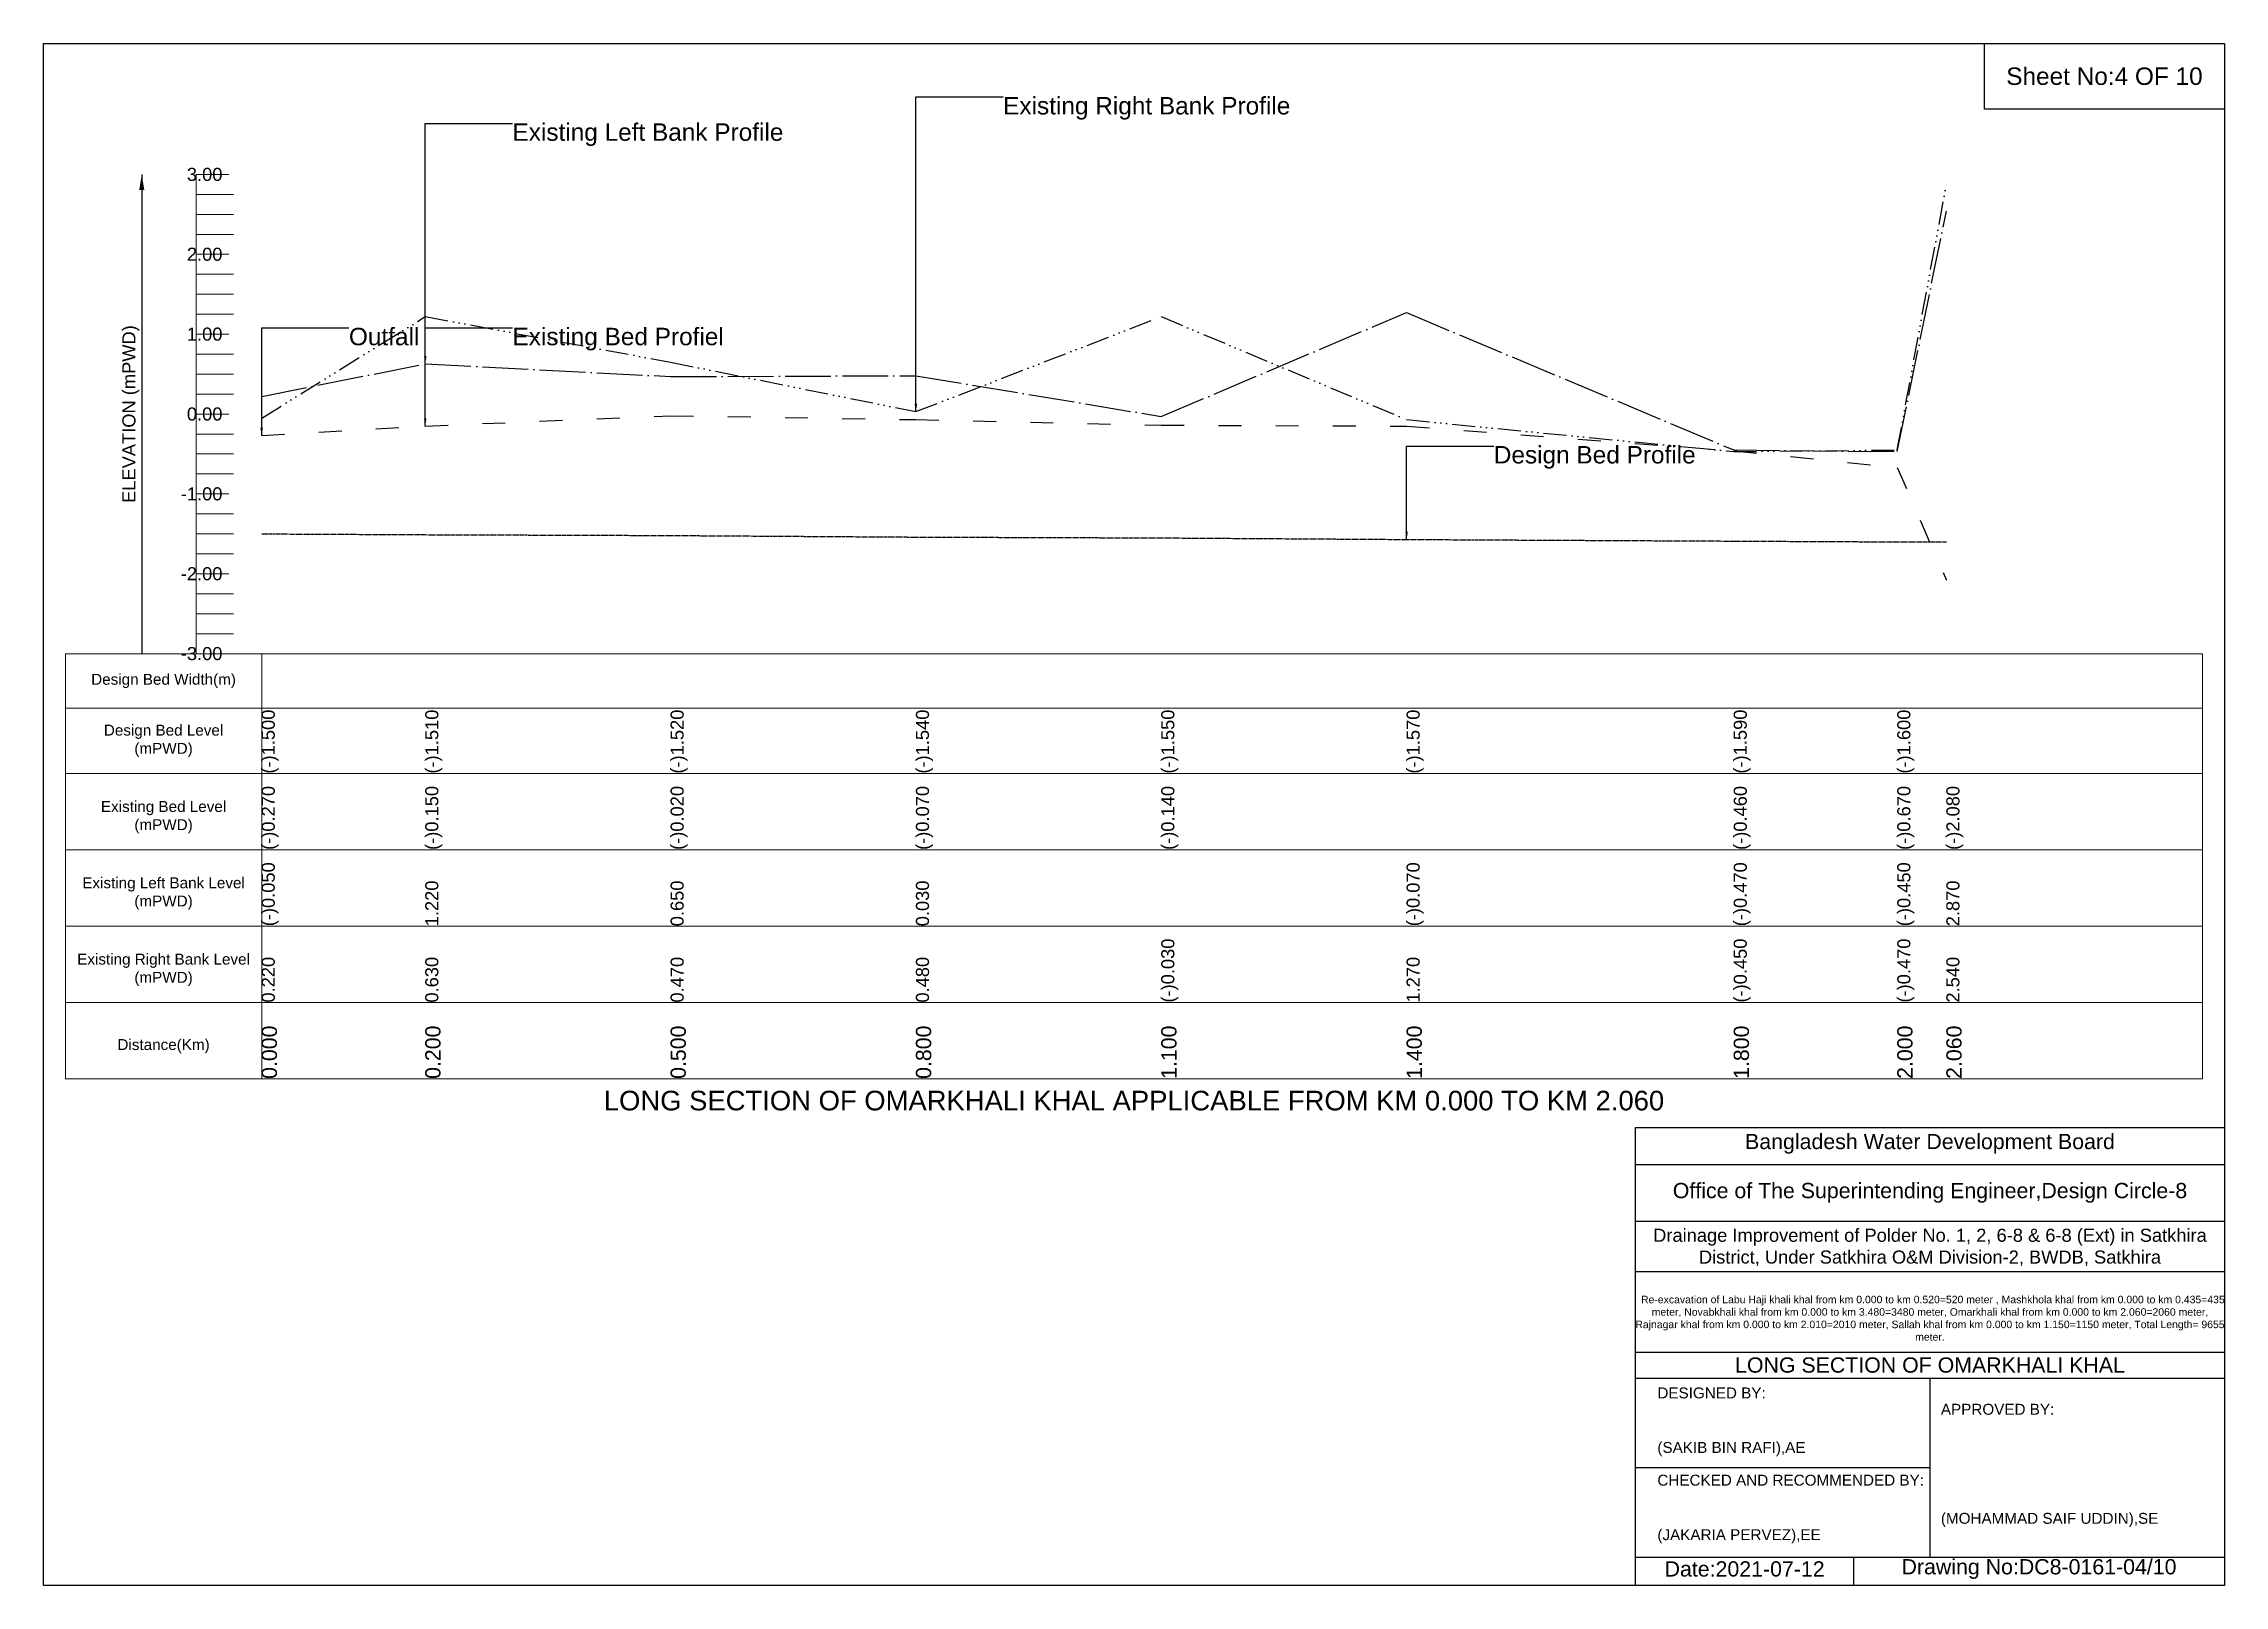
# Model space of a CAD drawing. Header units: inches. Extents: x 91000 to 648000, y -5656 to 141.
# Drawn here: x 400000 to 408000, y -5656 to 0 of the extents above; entities that cross this region are included whole.
import ezdxf

# ---------------------------------------------------------------- set-up
doc = ezdxf.new("R2010")
doc.units = ezdxf.units.IN
doc.header["$LTSCALE"] = 7
doc.header["$MEASUREMENT"] = 0
for name, pattern in [('ACAD_ISO03W100', [30, 12, -18]), ('ACAD_ISO04W100', [30, 24, -3, 0, -3]), ('ACAD_ISO14W100', [24, 12, -3, 0, -3, 0, -3, 0, -3]), ('CENTER', [2, 1.25, -0.25, 0.25, -0.25])]:
    doc.linetypes.add(name, pattern=pattern)
for name, color, linetype, lineweight in [('Design Bed Level Long Section', 7, 'CENTER', 25), ('Existing Bed Level for Long Section', 7, 'ACAD_ISO03W100', 25), ('Existing Left Bank of Long section', 7, 'ACAD_ISO04W100', 25), ('Existing Right Bank of Long Section', 7, 'ACAD_ISO14W100', 25), ('Long Section Border', 7, 'Continuous', 9), ('Long Section Labels', 7, 'Continuous', 9), ('Vscale for Long Section', 7, 'Continuous', 9)]:
    doc.layers.add(name, color=color, linetype=linetype, lineweight=lineweight)
doc.styles.get("Standard").update_dxf_attribs({"font": 'arial.ttf'})
doc.dimstyles.get("Standard").update_dxf_attribs({"dimtxt": 0.18, "dimasz": 0.18, "dimexe": 0.18, "dimexo": 0.0625, "dimgap": 0.09, "dimtad": 0, "dimtih": 1, "dimtoh": 1, "dimdec": 4, "dimzin": 0, "dimdsep": 46, "dimtxsty": 'Standard', "dimcen": 0.09, "dimadec": 0, "dimazin": 0, "dimtfac": 1, "dimtdec": 4, "dimtofl": 0, "dimtmove": 0, "dimatfit": 3, "dimfxl": 0, "dimtolj": 1, "dimtzin": 0, "dimarcsym": 0})

msp = doc.modelspace()

# ---------------------------------------------------------------- texts
at = {"attachment_point": 5}
for s, insert, char_height in [('Sheet No:4 OF 10', (407560, -120), 64), ('Bangladesh Water Development Board', (406920, -4036), 56), ('Office of The Superintending Engineer,Design Circle-8', (406920, -4216), 56)]:
    msp.add_mtext(s, dxfattribs=dict(at, insert=insert, char_height=char_height))
for s, insert, char_height, width, attachment_point in [('Drainage Improvement of Polder No. 1, 2, 6-8 & 6-8 (Ext) in Satkhira District, Under Satkhira O&M Division-2, BWDB, Satkhira', (406920, -4416), 48, 2240, 5), ('  Re-excavation of Labu Haji khali khal from km 0.000 to km 0.520=520 meter , Mashkhola khal from km 0.000 to km 0.435=435 meter, Novabkhali khal from km 0.000 to km 3.480=3480 meter, Omarkhali khal from km 0.000 to km 2.060=2060 meter, Rajnagar khal from km 0.000 to km 2.010=2010 meter, Sallah khal from km 0.000 to km 1.150=1150 meter, Total Length= 9655 meter. ', (406920, -4676), 27.4148, 2160, 5), ('LONG SECTION OF OMARKHALI KHAL', (406920, -4848), 56, 2240, 5), ('DESIGNED BY:\\P\\P\\P(SAKIB BIN RAFI),AE', (405920, -5056), 40, 1120, 4), ('APPROVED BY:\\P\\P\\P\\P\\P\\P(MOHAMMAD SAIF UDDIN),SE', (406960, -5216), 40, 1120, 4), ('CHECKED AND RECOMMENDED BY:\\P\\P\\P(JAKARIA PERVEZ),EE', (405920, -5376), 40, 1120, 4), ('Date:2021-07-12', (406240, -5596), 56, 1120, 5), ('Drawing No:DC8-0161-04/10', (407320, -5596), 56, 1760, 5)]:
    msp.add_mtext(s, dxfattribs=dict(insert=insert, char_height=char_height, width=width, attachment_point=attachment_point))
at = {"layer": 'Long Section Border', "attachment_point": 5}
for s, insert, char_height in [('Design Bed Width(m)', (400440, -2338), 40), ('Design Bed Level\\P(mPWD)', (400440, -2558), 40), ('Existing Bed Level\\P(mPWD)', (400440, -2838), 40), ('Existing Left Bank Level\\P(mPWD)', (400440, -3118), 40), ('Existing Right Bank Level\\P(mPWD)', (400440, -3398), 40), ('Distance(Km)', (400440, -3678), 40), ('LONG SECTION OF OMARKHALI KHAL APPLICABLE FROM KM 0.000 TO KM 2.060', (404000, -3878), 72)]:
    msp.add_mtext(s, dxfattribs=dict(at, insert=insert, char_height=char_height))
at = {"layer": 'Long Section Labels', "char_height": 64, "attachment_point": 1}
for s, insert in [('Existing Right Bank Profile', (403520, -195.8)), ('Existing Left Bank Profile', (401720, -292.5)), ('Outfall', (401120, -1042.6)), ('Existing Bed Profiel', (401720, -1042.6)), ('Design Bed Profile', (405320, -1476.2))]:
    msp.add_mtext(s, dxfattribs=dict(at, insert=insert))
at = {"layer": 'Vscale for Long Section', "char_height": 48, "attachment_point": 6}
for s, insert in [('3.00', (400656, -480)), ('2.00', (400656, -773)), ('1.00', (400656, -1066)), ('0.00', (400656, -1359)), ('-1.00', (400656, -1652)), ('-2.00', (400656, -1945)), ('-3.00', (400656, -2238))]:
    msp.add_mtext(s, dxfattribs=dict(at, insert=insert))
at = {"layer": 'Vscale for Long Section', "rotation": 90}
for s, insert, char_height, attachment_point in [('ELEVATION (mPWD)', (400320, -1359), 48, 5), ('(-)1.500', (400800, -2678), 48, 1), ('(-)1.510', (401400, -2678), 48, 1), ('(-)1.520', (402300, -2678), 48, 1), ('(-)1.540', (403200, -2678), 48, 1), ('(-)1.550', (404100, -2678), 48, 1), ('(-)1.570', (405000, -2678), 48, 1), ('(-)1.590', (406200, -2678), 48, 1), ('(-)1.600', (406800, -2678), 48, 1), ('(-)1.600', (406800, -2678), 48, 1), ('(-)0.270', (400800, -2958), 48, 1), ('(-)0.150', (401400, -2958), 48, 1), ('(-)0.150', (401400, -2958), 48, 1), ('(-)0.020', (402300, -2958), 48, 1), ('(-)0.070', (403200, -2958), 48, 1), ('(-)0.140', (404100, -2958), 48, 1), ('(-)0.460', (406200, -2958), 48, 1), ('(-)0.670', (406800, -2958), 48, 1), ('(-)2.080', (406980, -2958), 48, 1), ('(-)0.050', (400800, -3238), 48, 1), ('(-)0.070', (405000, -3238), 48, 1), ('(-)0.470', (406200, -3238), 48, 1), ('(-)0.450', (406800, -3238), 48, 1), ('1.220', (401400, -3238), 48, 1), ('1.220', (401400, -3238), 48, 1), ('0.650', (402300, -3238), 48, 1), ('0.030', (403200, -3238), 48, 1), ('2.870', (406980, -3238), 48, 1), ('0.220', (400800, -3518), 48, 1), ('0.630', (401400, -3518), 48, 1), ('0.470', (402300, -3518), 48, 1), ('0.480', (403200, -3518), 48, 1), ('(-)0.030', (404100, -3518), 48, 1), ('1.270', (405000, -3518), 48, 1), ('(-)0.450', (406200, -3518), 48, 1), ('(-)0.470', (406800, -3518), 48, 1), ('2.540', (406980, -3518), 48, 1), ('0.000', (400800, -3798), 56, 1), ('0.200', (401400, -3798), 56, 1), ('0.500', (402300, -3798), 56, 1), ('0.800', (403200, -3798), 56, 1), ('1.100', (404100, -3798), 56, 1), ('1.400', (405000, -3798), 56, 1), ('1.800', (406200, -3798), 56, 1), ('2.000', (406800, -3798), 56, 1), ('2.060', (406980, -3798), 56, 1)]:
    msp.add_mtext(s, dxfattribs=dict(at, insert=insert, char_height=char_height, attachment_point=attachment_point))

# ---------------------------------------------------------------- linework, layer by layer
for points in [[(400000, 0), (408000, 0), (408000, -5656), (400000, -5656)], [(407120, 0), (408000, 0), (408000, -240), (407120, -240)]]:
    msp.add_lwpolyline(points, close=True)
for points in [[(405840, -5656), (405840, -3976), (408000, -3976)], [(405840, -4112), (408000, -4112)], [(405840, -4320), (408000, -4320)], [(405840, -4504), (408000, -4504)], [(405840, -4800), (408000, -4800)], [(405840, -4896), (408000, -4896)], [(406920, -4896), (406920, -5552)], [(405840, -5224), (406920, -5224)], [(405840, -5552), (408000, -5552)], [(406640, -5552), (406640, -5656)]]:
    msp.add_lwpolyline(points)
at = {"layer": 'Design Bed Level Long Section'}
msp.add_lwpolyline([(400800, -1798.5), (401400, -1801.4), (402300, -1804.4), (403200, -1810.2), (404100, -1813.2), (405000, -1819), (406200, -1824.9), (406800, -1827.8), (406980, -1827.8)], dxfattribs=at)
at = {"layer": 'Existing Bed Level for Long Section'}
msp.add_lwpolyline([(400800, -1438.1), (401400, -1403), (402300, -1364.9), (403200, -1379.5), (404100, -1400), (405000, -1403), (406200, -1493.8), (406800, -1555.3), (406980, -1968.4)], dxfattribs=at)
at = {"layer": 'Existing Left Bank of Long section'}
msp.add_lwpolyline([(400800, -1294.5), (401400, -1174.4), (402300, -1221.3), (403200, -1218.4), (404100, -1367.8), (405000, -986.9), (406200, -1490.8), (406800, -1496.7), (406980, -614.8)], dxfattribs=at)
at = {"layer": 'Existing Right Bank of Long Section'}
msp.add_lwpolyline([(400800, -1373.7), (401400, -1001.5), (402300, -1168.5), (403200, -1350.2), (404100, -1001.5), (405000, -1379.5), (406200, -1496.7), (406800, -1490.8), (406980, -518.1)], dxfattribs=at)
at = {"layer": 'Long Section Border'}
msp.add_lwpolyline([(400080, -2238), (407920, -2238), (407920, -3798), (400080, -3798)], close=True, dxfattribs=at)
for points in [[(400800, -2238), (400800, -3798)], [(400080, -2438), (407920, -2438)], [(400080, -2678), (407920, -2678)], [(400080, -2958), (407920, -2958)], [(400080, -3238), (407920, -3238)], [(400080, -3518), (407920, -3518)]]:
    msp.add_lwpolyline(points, dxfattribs=at)
at = {"layer": 'Vscale for Long Section'}
for points in [[(400560, -2238), (400560, -1945), (400560, -1652), (400560, -1359), (400560, -1066), (400560, -773), (400560, -480)], [(400560, -480), (400680, -480)], [(400560, -553.2), (400696, -553.2)], [(400560, -626.5), (400696, -626.5)], [(400560, -699.8), (400696, -699.8)], [(400560, -773), (400680, -773)], [(400560, -846.2), (400696, -846.2)], [(400560, -919.5), (400696, -919.5)], [(400560, -992.8), (400696, -992.8)], [(400560, -1066), (400680, -1066)], [(400560, -1139.2), (400696, -1139.2)], [(400560, -1212.5), (400696, -1212.5)], [(400560, -1285.8), (400696, -1285.8)], [(400560, -1359), (400680, -1359)], [(400560, -1432.2), (400696, -1432.2)], [(400560, -1505.5), (400696, -1505.5)], [(400560, -1578.8), (400696, -1578.8)], [(400560, -1652), (400680, -1652)], [(400560, -1725.2), (400696, -1725.2)], [(400560, -1798.5), (400696, -1798.5)], [(400560, -1871.8), (400696, -1871.8)], [(400560, -1945), (400680, -1945)], [(400560, -2018.2), (400696, -2018.2)], [(400560, -2091.5), (400696, -2091.5)], [(400560, -2164.8), (400696, -2164.8)], [(400560, -2238), (400680, -2238)]]:
    msp.add_lwpolyline(points, dxfattribs=at)

msp.set_redraw_order([(e.dxf.handle, doc.entitydb.next_handle()) for e in msp.query("TEXT MTEXT ATTDEF DIMENSION ARC_DIMENSION")])  # texts and dimensions are drawn at this point

# ---------------------------------------------------------------- leaders
at = {"layer": 'Long Section Labels', "annotation_type": 0, "has_hookline": 1, "hookline_direction": 0}
for points, text_width in [([(403200, -1350.2), (403200, -195.8), (403519.9, -195.8)], 1042.7), ([(401400, -1174.4), (401400, -292.5), (401719.9, -292.5)], 983.1), ([(400800, -1438.1), (400800, -1042.6), (401119.9, -1042.6)], 247.8), ([(401400, -1403), (401400, -1042.6), (401719.9, -1042.6)], 761.9), ([(405000, -1819), (405000, -1476.2), (405319.9, -1476.2)], 729.9)]:
    msp.add_leader(points, dimstyle='Standard', override={"dimasz": 28.8}, dxfattribs=dict(at, text_width=text_width))
at = {"layer": 'Vscale for Long Section'}
msp.add_leader([(400360, -480), (400360, -2238)], dimstyle='Standard', override={"dimasz": 57.6}, dxfattribs=at)

doc.saveas('drawing.dxf')
